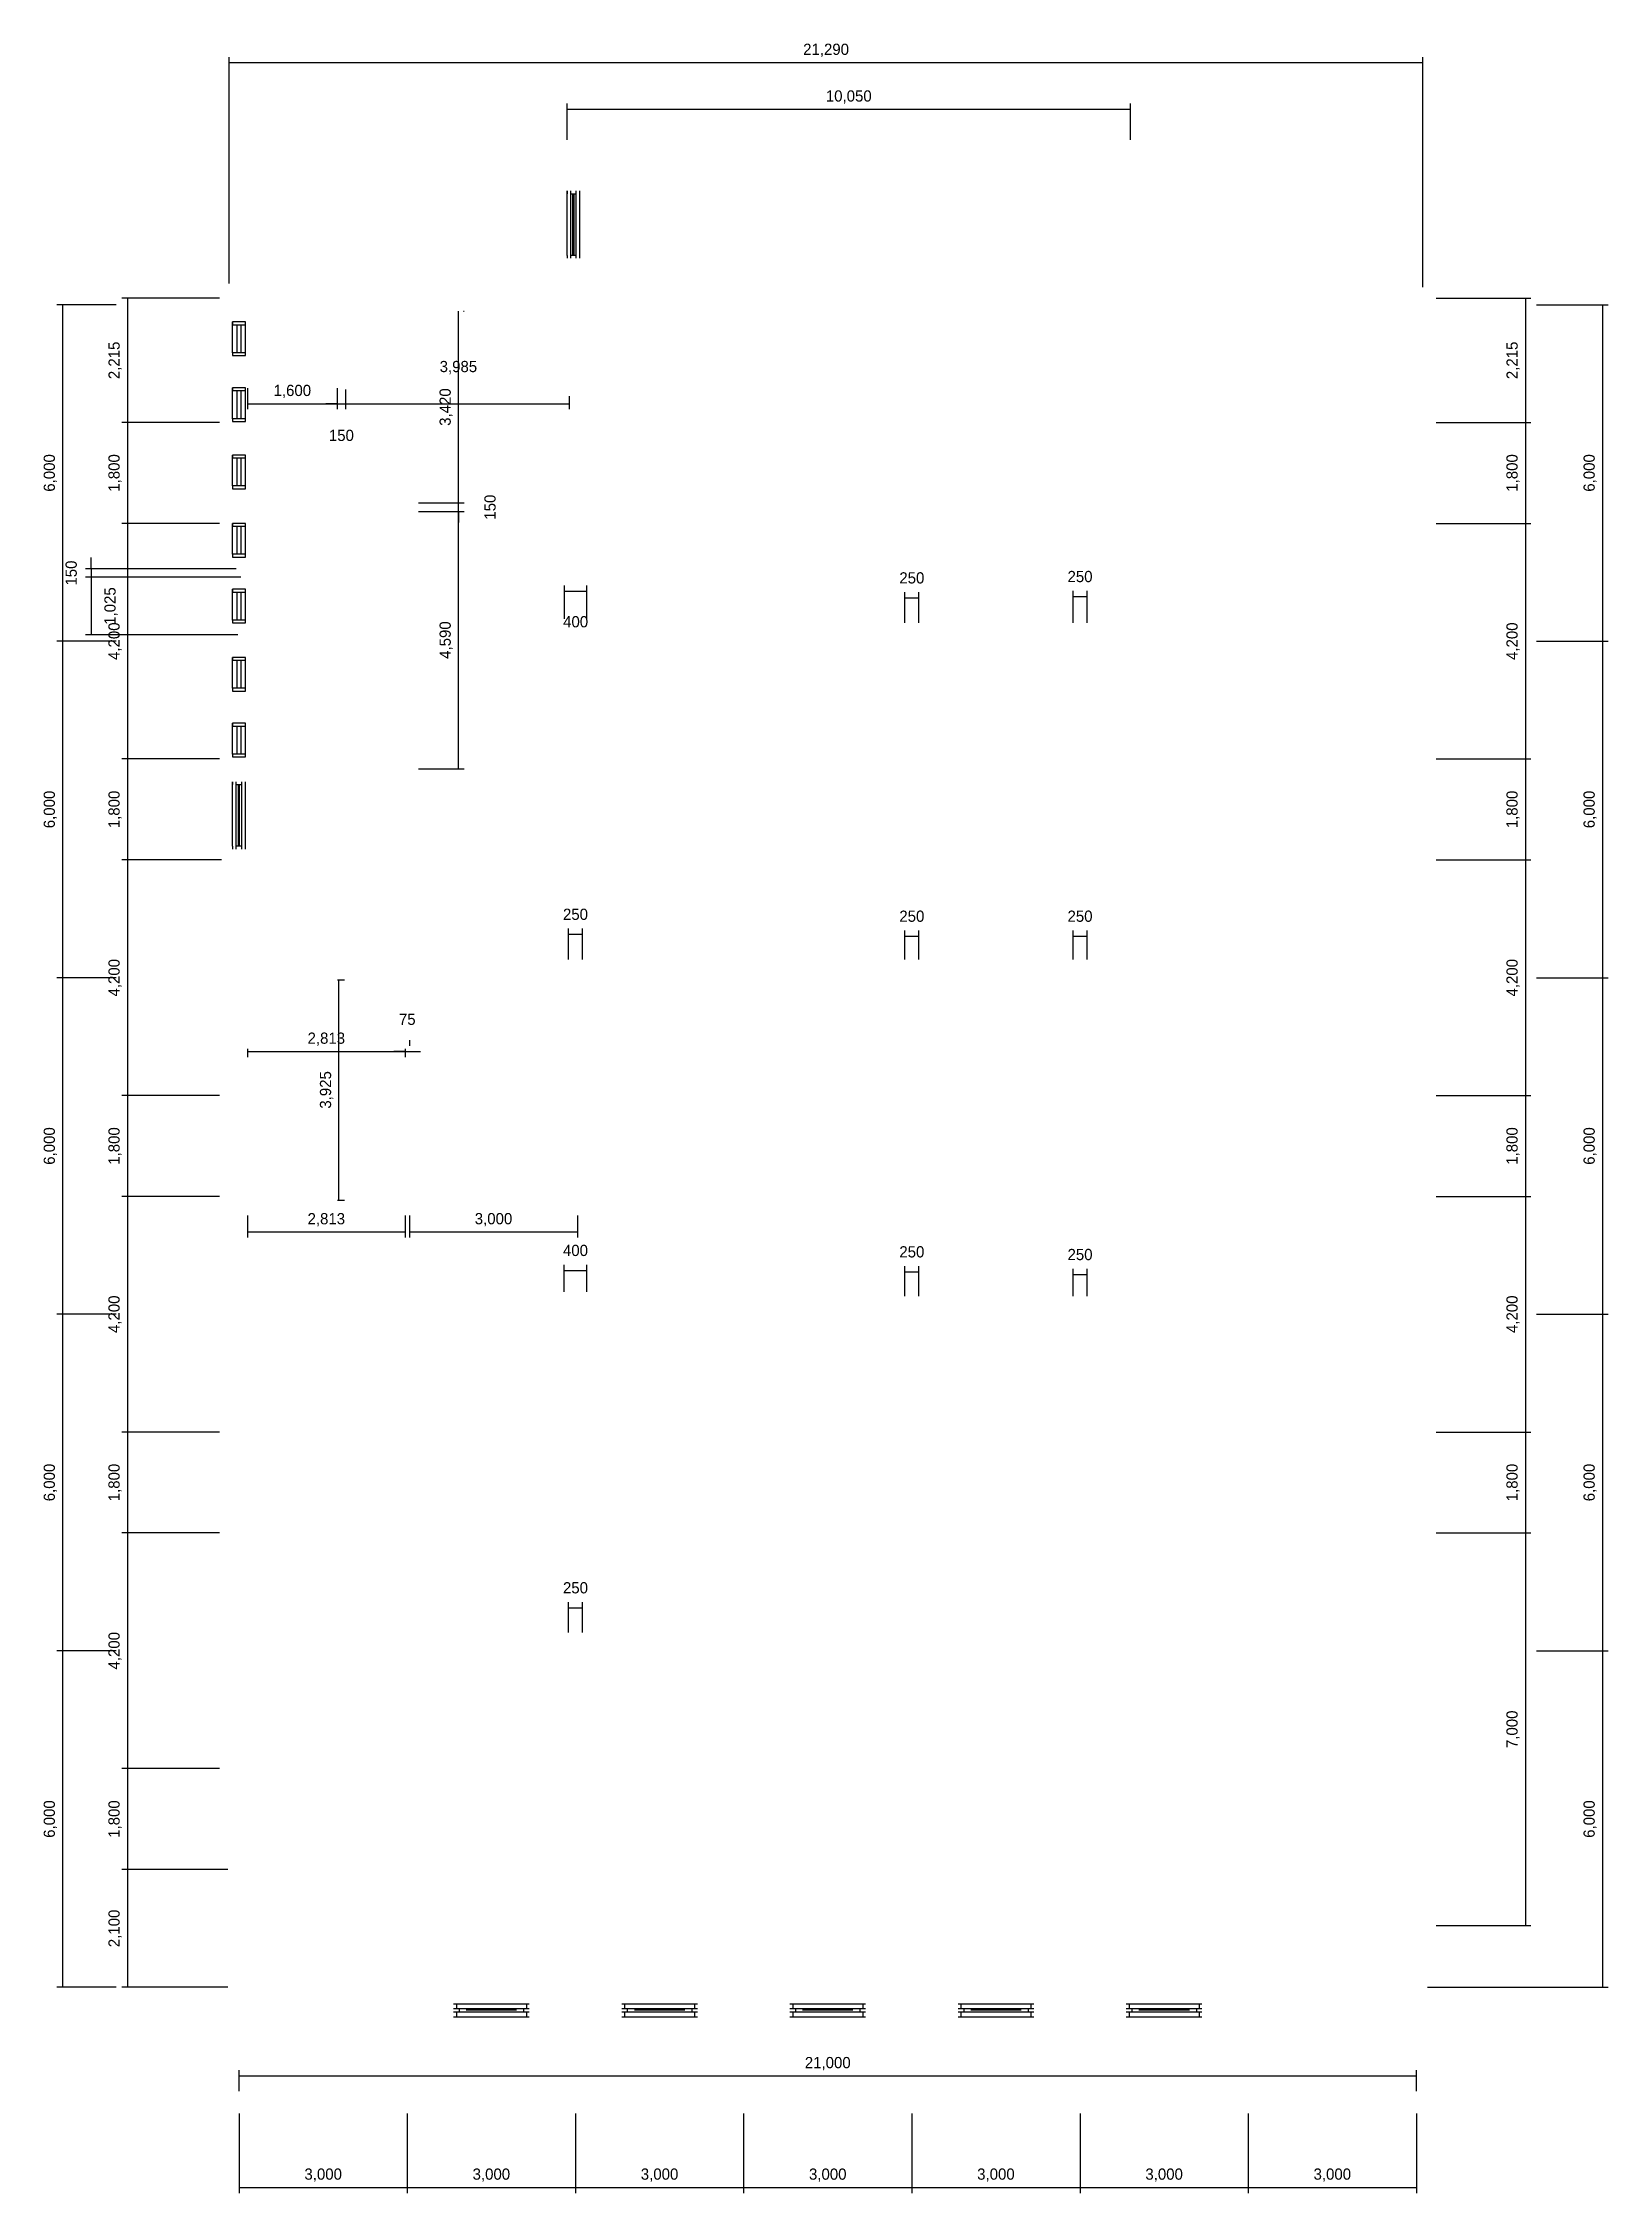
# Model space of a CAD drawing. Extents: x -2017610 to 288295, y -639251 to 250994.
# Drawn here: x 260379 to 288295, y -277430 to -239096 of the extents above; entities that cross this region are included whole.
import ezdxf

# ---------------------------------------------------------------- set-up
doc = ezdxf.new("R2010")
doc.units = 0
doc.header["$LTSCALE"] = 2
doc.header["$MEASUREMENT"] = 0
doc.header["$PDMODE"] = 2
doc.linetypes.add('DASHED2', pattern=[0.375, 0.25, -0.125])
doc.layers.get('0').update_dxf_attribs({"linetype": 'CONTINUOUS'})
doc.layers.get('DEFPOINTS').update_dxf_attribs({"linetype": 'CONTINUOUS'})
doc.layers.add('DIM', color=8, linetype='CONTINUOUS')
doc.layers.add('DOOR-WINDOW', color=8, linetype='CONTINUOUS')
doc.styles.add('STYLUS', font='stylu.ttf')
doc.dimstyles.new('DIM100S', dxfattribs={"dimscale": 0, "dimtxt": 200, "dimasz": 200, "dimexe": 100, "dimexo": 200, "dimgap": 100, "dimtad": 1, "dimdec": 0, "dimtxsty": 'STYLUS', "dimblk1": 'ARCHTICK', "dimblk2": 'ARCHTICK', "dimsah": 1, "dimcen": 100, "dimclrd": 256, "dimclre": 256, "dimclrt": 10, "dimazin": 3, "dimtfac": 1, "dimtdec": 0, "dimtmove": 0, "dimatfit": 3, "dimtolj": 1, "dimtzin": 0})

msp = doc.modelspace()

# ---------------------------------------------------------------- blocks, each defined once
blk = doc.blocks.new('*D787')
at = {"layer": 'DEFPOINTS', "color": 0}
for p in [(279002, -248965), (278752, -249637), (279002, -249637)]:
    blk.add_point(p, dxfattribs=at)
at = {"layer": 'DIM'}
for p, q in [((278752, -249437), (278752, -248865)), ((278752, -248965), (279002, -248965)), ((279002, -249437), (279002, -248865))]:
    blk.add_line(p, q, dxfattribs=at)
at = {"layer": 'DIM', "color": 10, "insert": (278877, -248610), "char_height": 200, "attachment_point": 5, "style": 'STYLUS'}
blk.add_mtext('\\A1;250', dxfattribs=at)
blk = doc.blocks.new('_ARCHTICK')
blk = doc.blocks.new('*D788')
at = {"layer": 'DEFPOINTS', "color": 0}
for p in [(276002, -248989), (275752, -249637), (276002, -249637)]:
    blk.add_point(p, dxfattribs=at)
at = {"layer": 'DIM'}
for p, q in [((275752, -249437), (275752, -248889)), ((275752, -248989), (276002, -248989)), ((276002, -249437), (276002, -248889))]:
    blk.add_line(p, q, dxfattribs=at)
at = {"layer": 'DIM', "color": 10, "insert": (275877, -248634), "char_height": 200, "attachment_point": 5, "style": 'STYLUS'}
blk.add_mtext('\\A1;250', dxfattribs=at)
blk = doc.blocks.new('*D789')
at = {"layer": 'DEFPOINTS', "color": 0}
for p in [(270080, -248871), (269680, -249565), (270080, -249565)]:
    blk.add_point(p, dxfattribs=at)
at = {"layer": 'DIM'}
for p, q in [((269680, -249365), (269680, -248771)), ((270080, -249365), (270080, -248771)), ((269680, -248871), (270080, -248871))]:
    blk.add_line(p, q, dxfattribs=at)
at = {"layer": 'DIM', "color": 10, "insert": (269880, -249416), "char_height": 200, "attachment_point": 5, "style": 'STYLUS'}
blk.add_mtext('\\A1;400', dxfattribs=at)
blk = doc.blocks.new('*D790')
at = {"layer": 'DEFPOINTS', "color": 0}
for p in [(270002, -254987), (269752, -255637), (270002, -255637)]:
    blk.add_point(p, dxfattribs=at)
at = {"layer": 'DIM'}
for p, q in [((269752, -255437), (269752, -254887)), ((270002, -255437), (270002, -254887)), ((269752, -254987), (270002, -254987))]:
    blk.add_line(p, q, dxfattribs=at)
at = {"layer": 'DIM', "color": 10, "insert": (269877, -254632), "char_height": 200, "attachment_point": 5, "style": 'STYLUS'}
blk.add_mtext('\\A1;250', dxfattribs=at)
blk = doc.blocks.new('*D791')
at = {"layer": 'DEFPOINTS', "color": 0}
for p in [(276002, -255021), (275752, -255637), (276002, -255637)]:
    blk.add_point(p, dxfattribs=at)
at = {"layer": 'DIM'}
for p, q in [((275752, -255437), (275752, -254921)), ((275752, -255021), (276002, -255021)), ((276002, -255437), (276002, -254921))]:
    blk.add_line(p, q, dxfattribs=at)
at = {"layer": 'DIM', "color": 10, "insert": (275877, -254666), "char_height": 200, "attachment_point": 5, "style": 'STYLUS'}
blk.add_mtext('\\A1;250', dxfattribs=at)
blk = doc.blocks.new('*D792')
at = {"layer": 'DEFPOINTS', "color": 0}
for p in [(279002, -255021), (278752, -255637), (279002, -255637)]:
    blk.add_point(p, dxfattribs=at)
at = {"layer": 'DIM'}
for p, q in [((278752, -255437), (278752, -254921)), ((278752, -255021), (279002, -255021)), ((279002, -255437), (279002, -254921))]:
    blk.add_line(p, q, dxfattribs=at)
at = {"layer": 'DIM', "color": 10, "insert": (278877, -254666), "char_height": 200, "attachment_point": 5, "style": 'STYLUS'}
blk.add_mtext('\\A1;250', dxfattribs=at)
blk = doc.blocks.new('*D793')
at = {"layer": 'DEFPOINTS', "color": 0}
for p in [(270077, -260980), (269677, -261562), (270077, -261562)]:
    blk.add_point(p, dxfattribs=at)
at = {"layer": 'DIM'}
for p, q in [((269677, -261362), (269677, -260880)), ((269677, -260980), (270077, -260980)), ((270077, -261362), (270077, -260880))]:
    blk.add_line(p, q, dxfattribs=at)
at = {"layer": 'DIM', "color": 10, "insert": (269877, -260625), "char_height": 200, "attachment_point": 5, "style": 'STYLUS'}
blk.add_mtext('\\A1;400', dxfattribs=at)
blk = doc.blocks.new('*D794')
at = {"layer": 'DEFPOINTS', "color": 0}
for p in [(276002, -261005), (275752, -261637), (276002, -261637)]:
    blk.add_point(p, dxfattribs=at)
at = {"layer": 'DIM'}
for p, q in [((275752, -261437), (275752, -260905)), ((275752, -261005), (276002, -261005)), ((276002, -261437), (276002, -260905))]:
    blk.add_line(p, q, dxfattribs=at)
at = {"layer": 'DIM', "color": 10, "insert": (275877, -260650), "char_height": 200, "attachment_point": 5, "style": 'STYLUS'}
blk.add_mtext('\\A1;250', dxfattribs=at)
blk = doc.blocks.new('*D795')
at = {"layer": 'DEFPOINTS', "color": 0}
for p in [(279002, -261053), (278752, -261637), (279002, -261637)]:
    blk.add_point(p, dxfattribs=at)
at = {"layer": 'DIM'}
for p, q in [((278752, -261437), (278752, -260953)), ((279002, -261437), (279002, -260953)), ((278752, -261053), (279002, -261053))]:
    blk.add_line(p, q, dxfattribs=at)
at = {"layer": 'DIM', "color": 10, "insert": (278877, -260698), "char_height": 200, "attachment_point": 5, "style": 'STYLUS'}
blk.add_mtext('\\A1;250', dxfattribs=at)
blk = doc.blocks.new('*D796')
at = {"layer": 'DEFPOINTS', "color": 0}
for p in [(270002, -266995), (269752, -267637), (270002, -267637)]:
    blk.add_point(p, dxfattribs=at)
at = {"layer": 'DIM'}
for p, q in [((269752, -267437), (269752, -266895)), ((269752, -266995), (270002, -266995)), ((270002, -267437), (270002, -266895))]:
    blk.add_line(p, q, dxfattribs=at)
at = {"layer": 'DIM', "color": 10, "insert": (269877, -266640), "char_height": 200, "attachment_point": 5, "style": 'STYLUS'}
blk.add_mtext('\\A1;250', dxfattribs=at)
blk = doc.blocks.new('*D797')
at = {"layer": 'DEFPOINTS', "color": 0}
for p in [(279777, -240277), (269727, -241022), (279777, -241022)]:
    blk.add_point(p, dxfattribs=at)
at = {"layer": 'DIM'}
for p, q in [((269727, -240822), (269727, -240177)), ((269727, -240277), (279777, -240277)), ((279777, -240822), (279777, -240177))]:
    blk.add_line(p, q, dxfattribs=at)
at = {"layer": 'DIM', "color": 10, "insert": (274752, -240059), "char_height": 200, "attachment_point": 5, "style": 'STYLUS'}
blk.add_mtext('\\A1;10,050', dxfattribs=at)
blk = doc.blocks.new('*D798')
at = {"layer": 'DEFPOINTS', "color": 0}
for p in [(284992, -239446), (263702, -243587), (284992, -243647)]:
    blk.add_point(p, dxfattribs=at)
at = {"layer": 'DIM'}
for p, q in [((263702, -243387), (263702, -239346)), ((263702, -239446), (284992, -239446)), ((284992, -243447), (284992, -239346))]:
    blk.add_line(p, q, dxfattribs=at)
at = {"layer": 'DIM', "color": 10, "insert": (274347, -239227), "char_height": 200, "attachment_point": 5, "style": 'STYLUS'}
blk.add_mtext('\\A1;21,290', dxfattribs=at)
blk = doc.blocks.new('*D799')
at = {"layer": 'DEFPOINTS', "color": 0}
for p in [(263877, -275812), (266877, -275812), (266877, -277330)]:
    blk.add_point(p, dxfattribs=at)
at = {"layer": 'DIM'}
for p, q in [((263877, -276012), (263877, -277430)), ((266877, -276012), (266877, -277430)), ((263877, -277330), (266877, -277330))]:
    blk.add_line(p, q, dxfattribs=at)
at = {"layer": 'DIM', "color": 10, "insert": (265377, -277111), "char_height": 200, "attachment_point": 5, "style": 'STYLUS'}
blk.add_mtext('\\A1;3,000', dxfattribs=at)
blk = doc.blocks.new('*D800')
at = {"layer": 'DEFPOINTS', "color": 0}
for p in [(266877, -275812), (269877, -275812), (269877, -277330)]:
    blk.add_point(p, dxfattribs=at)
at = {"layer": 'DIM'}
for p, q in [((266877, -276012), (266877, -277430)), ((269877, -276012), (269877, -277430)), ((266877, -277330), (269877, -277330))]:
    blk.add_line(p, q, dxfattribs=at)
at = {"layer": 'DIM', "color": 10, "insert": (268377, -277111), "char_height": 200, "attachment_point": 5, "style": 'STYLUS'}
blk.add_mtext('\\A1;3,000', dxfattribs=at)
blk = doc.blocks.new('*D801')
at = {"layer": 'DEFPOINTS', "color": 0}
for p in [(269877, -275812), (272877, -275812), (272877, -277330)]:
    blk.add_point(p, dxfattribs=at)
at = {"layer": 'DIM'}
for p, q in [((269877, -276012), (269877, -277430)), ((272877, -276012), (272877, -277430)), ((269877, -277330), (272877, -277330))]:
    blk.add_line(p, q, dxfattribs=at)
at = {"layer": 'DIM', "color": 10, "insert": (271377, -277111), "char_height": 200, "attachment_point": 5, "style": 'STYLUS'}
blk.add_mtext('\\A1;3,000', dxfattribs=at)
blk = doc.blocks.new('*D802')
at = {"layer": 'DEFPOINTS', "color": 0}
for p in [(272877, -275812), (275877, -275812), (275877, -277330)]:
    blk.add_point(p, dxfattribs=at)
at = {"layer": 'DIM'}
for p, q in [((272877, -276012), (272877, -277430)), ((275877, -276012), (275877, -277430)), ((272877, -277330), (275877, -277330))]:
    blk.add_line(p, q, dxfattribs=at)
at = {"layer": 'DIM', "color": 10, "insert": (274377, -277111), "char_height": 200, "attachment_point": 5, "style": 'STYLUS'}
blk.add_mtext('\\A1;3,000', dxfattribs=at)
blk = doc.blocks.new('*D803')
at = {"layer": 'DEFPOINTS', "color": 0}
for p in [(275877, -275812), (278877, -275812), (278877, -277330)]:
    blk.add_point(p, dxfattribs=at)
at = {"layer": 'DIM'}
for p, q in [((275877, -276012), (275877, -277430)), ((278877, -276012), (278877, -277430)), ((275877, -277330), (278877, -277330))]:
    blk.add_line(p, q, dxfattribs=at)
at = {"layer": 'DIM', "color": 10, "insert": (277377, -277111), "char_height": 200, "attachment_point": 5, "style": 'STYLUS'}
blk.add_mtext('\\A1;3,000', dxfattribs=at)
blk = doc.blocks.new('*D804')
at = {"layer": 'DEFPOINTS', "color": 0}
for p in [(278877, -275812), (281877, -275812), (281877, -277330)]:
    blk.add_point(p, dxfattribs=at)
at = {"layer": 'DIM'}
for p, q in [((278877, -276012), (278877, -277430)), ((281877, -276012), (281877, -277430)), ((278877, -277330), (281877, -277330))]:
    blk.add_line(p, q, dxfattribs=at)
at = {"layer": 'DIM', "color": 10, "insert": (280377, -277111), "char_height": 200, "attachment_point": 5, "style": 'STYLUS'}
blk.add_mtext('\\A1;3,000', dxfattribs=at)
blk = doc.blocks.new('*D805')
at = {"layer": 'DEFPOINTS', "color": 0}
for p in [(281877, -275812), (284877, -275812), (284877, -277330)]:
    blk.add_point(p, dxfattribs=at)
at = {"layer": 'DIM'}
for p, q in [((281877, -276012), (281877, -277430)), ((284877, -276012), (284877, -277430)), ((281877, -277330), (284877, -277330))]:
    blk.add_line(p, q, dxfattribs=at)
at = {"layer": 'DIM', "color": 10, "insert": (283377, -277111), "char_height": 200, "attachment_point": 5, "style": 'STYLUS'}
blk.add_mtext('\\A1;3,000', dxfattribs=at)
blk = doc.blocks.new('*D806')
at = {"layer": 'DEFPOINTS', "color": 0}
for p in [(284877, -275341), (263877, -275812), (284877, -275812)]:
    blk.add_point(p, dxfattribs=at)
at = {"layer": 'DIM'}
for p, q in [((263877, -275612), (263877, -275241)), ((263877, -275341), (284877, -275341)), ((284877, -275612), (284877, -275241))]:
    blk.add_line(p, q, dxfattribs=at)
at = {"layer": 'DIM', "color": 10, "insert": (274377, -275123), "char_height": 200, "attachment_point": 5, "style": 'STYLUS'}
blk.add_mtext('\\A1;21,000', dxfattribs=at)
blk = doc.blocks.new('*D807')
at = {"layer": 'DEFPOINTS', "color": 0}
for p in [(285027, -243647), (285027, -245862), (286820, -245862)]:
    blk.add_point(p, dxfattribs=at)
at = {"layer": 'DIM'}
for p, q in [((285227, -243647), (286920, -243647)), ((286820, -243647), (286820, -245862)), ((285227, -245862), (286920, -245862))]:
    blk.add_line(p, q, dxfattribs=at)
at = {"layer": 'DIM', "color": 10, "insert": (286602, -244755), "char_height": 200, "attachment_point": 5, "rotation": 90, "style": 'STYLUS'}
blk.add_mtext('\\A1;2,215', dxfattribs=at)
blk = doc.blocks.new('*D808')
at = {"layer": 'DEFPOINTS', "color": 0}
for p in [(285027, -245862), (285027, -247662), (286820, -247662)]:
    blk.add_point(p, dxfattribs=at)
at = {"layer": 'DIM'}
for p, q in [((285227, -245862), (286920, -245862)), ((286820, -245862), (286820, -247662)), ((285227, -247662), (286920, -247662))]:
    blk.add_line(p, q, dxfattribs=at)
at = {"layer": 'DIM', "color": 10, "insert": (286601, -246762), "char_height": 200, "attachment_point": 5, "rotation": 90, "style": 'STYLUS'}
blk.add_mtext('\\A1;1,800', dxfattribs=at)
blk = doc.blocks.new('*D809')
at = {"layer": 'DEFPOINTS', "color": 0}
for p in [(285027, -247662), (285027, -251862), (286820, -251862)]:
    blk.add_point(p, dxfattribs=at)
at = {"layer": 'DIM'}
for p, q in [((285227, -247662), (286920, -247662)), ((286820, -247662), (286820, -251862)), ((285227, -251862), (286920, -251862))]:
    blk.add_line(p, q, dxfattribs=at)
at = {"layer": 'DIM', "color": 10, "insert": (286601, -249762), "char_height": 200, "attachment_point": 5, "rotation": 90, "style": 'STYLUS'}
blk.add_mtext('\\A1;4,200', dxfattribs=at)
blk = doc.blocks.new('*D810')
at = {"layer": 'DEFPOINTS', "color": 0}
for p in [(285027, -251862), (285027, -253662), (286820, -253662)]:
    blk.add_point(p, dxfattribs=at)
at = {"layer": 'DIM'}
for p, q in [((285227, -251862), (286920, -251862)), ((286820, -251862), (286820, -253662)), ((285227, -253662), (286920, -253662))]:
    blk.add_line(p, q, dxfattribs=at)
at = {"layer": 'DIM', "color": 10, "insert": (286601, -252762), "char_height": 200, "attachment_point": 5, "rotation": 90, "style": 'STYLUS'}
blk.add_mtext('\\A1;1,800', dxfattribs=at)
blk = doc.blocks.new('*D811')
at = {"layer": 'DEFPOINTS', "color": 0}
for p in [(285027, -253662), (285027, -257862), (286820, -257862)]:
    blk.add_point(p, dxfattribs=at)
at = {"layer": 'DIM'}
for p, q in [((285227, -253662), (286920, -253662)), ((286820, -253662), (286820, -257862)), ((285227, -257862), (286920, -257862))]:
    blk.add_line(p, q, dxfattribs=at)
at = {"layer": 'DIM', "color": 10, "insert": (286601, -255762), "char_height": 200, "attachment_point": 5, "rotation": 90, "style": 'STYLUS'}
blk.add_mtext('\\A1;4,200', dxfattribs=at)
blk = doc.blocks.new('*D812')
at = {"layer": 'DEFPOINTS', "color": 0}
for p in [(285027, -257862), (285027, -259662), (286820, -259662)]:
    blk.add_point(p, dxfattribs=at)
at = {"layer": 'DIM'}
for p, q in [((285227, -257862), (286920, -257862)), ((286820, -257862), (286820, -259662)), ((285227, -259662), (286920, -259662))]:
    blk.add_line(p, q, dxfattribs=at)
at = {"layer": 'DIM', "color": 10, "insert": (286601, -258762), "char_height": 200, "attachment_point": 5, "rotation": 90, "style": 'STYLUS'}
blk.add_mtext('\\A1;1,800', dxfattribs=at)
blk = doc.blocks.new('*D813')
at = {"layer": 'DEFPOINTS', "color": 0}
for p in [(285027, -259662), (285027, -263862), (286820, -263862)]:
    blk.add_point(p, dxfattribs=at)
at = {"layer": 'DIM'}
for p, q in [((285227, -259662), (286920, -259662)), ((286820, -259662), (286820, -263862)), ((285227, -263862), (286920, -263862))]:
    blk.add_line(p, q, dxfattribs=at)
at = {"layer": 'DIM', "color": 10, "insert": (286601, -261762), "char_height": 200, "attachment_point": 5, "rotation": 90, "style": 'STYLUS'}
blk.add_mtext('\\A1;4,200', dxfattribs=at)
blk = doc.blocks.new('*D814')
at = {"layer": 'DEFPOINTS', "color": 0}
for p in [(285027, -263862), (285027, -265662), (286820, -265662)]:
    blk.add_point(p, dxfattribs=at)
at = {"layer": 'DIM'}
for p, q in [((285227, -263862), (286920, -263862)), ((286820, -263862), (286820, -265662)), ((285227, -265662), (286920, -265662))]:
    blk.add_line(p, q, dxfattribs=at)
at = {"layer": 'DIM', "color": 10, "insert": (286601, -264762), "char_height": 200, "attachment_point": 5, "rotation": 90, "style": 'STYLUS'}
blk.add_mtext('\\A1;1,800', dxfattribs=at)
blk = doc.blocks.new('*D815')
at = {"layer": 'DEFPOINTS', "color": 0}
for p in [(285027, -265662), (285027, -272662), (286820, -272662)]:
    blk.add_point(p, dxfattribs=at)
at = {"layer": 'DIM'}
for p, q in [((285227, -265662), (286920, -265662)), ((286820, -265662), (286820, -272662)), ((285227, -272662), (286920, -272662))]:
    blk.add_line(p, q, dxfattribs=at)
at = {"layer": 'DIM', "color": 10, "insert": (286601, -269162), "char_height": 200, "attachment_point": 5, "rotation": 90, "style": 'STYLUS'}
blk.add_mtext('\\A1;7,000', dxfattribs=at)
blk = doc.blocks.new('*D816')
at = {"layer": 'DEFPOINTS', "color": 0}
for p in [(286820, -243762), (286820, -249762), (288195, -249762)]:
    blk.add_point(p, dxfattribs=at)
at = {"layer": 'DIM'}
for p, q in [((287020, -243762), (288295, -243762)), ((288195, -243762), (288195, -249762)), ((287020, -249762), (288295, -249762))]:
    blk.add_line(p, q, dxfattribs=at)
at = {"layer": 'DIM', "color": 10, "insert": (287976, -246762), "char_height": 200, "attachment_point": 5, "rotation": 90, "style": 'STYLUS'}
blk.add_mtext('\\A1;6,000', dxfattribs=at)
blk = doc.blocks.new('*D817')
at = {"layer": 'DEFPOINTS', "color": 0}
for p in [(286820, -249762), (286820, -255762), (288195, -255762)]:
    blk.add_point(p, dxfattribs=at)
at = {"layer": 'DIM'}
for p, q in [((287020, -249762), (288295, -249762)), ((288195, -249762), (288195, -255762)), ((287020, -255762), (288295, -255762))]:
    blk.add_line(p, q, dxfattribs=at)
at = {"layer": 'DIM', "color": 10, "insert": (287976, -252762), "char_height": 200, "attachment_point": 5, "rotation": 90, "style": 'STYLUS'}
blk.add_mtext('\\A1;6,000', dxfattribs=at)
blk = doc.blocks.new('*D818')
at = {"layer": 'DEFPOINTS', "color": 0}
for p in [(286820, -255762), (286820, -261762), (288195, -261762)]:
    blk.add_point(p, dxfattribs=at)
at = {"layer": 'DIM'}
for p, q in [((287020, -255762), (288295, -255762)), ((288195, -255762), (288195, -261762)), ((287020, -261762), (288295, -261762))]:
    blk.add_line(p, q, dxfattribs=at)
at = {"layer": 'DIM', "color": 10, "insert": (287976, -258762), "char_height": 200, "attachment_point": 5, "rotation": 90, "style": 'STYLUS'}
blk.add_mtext('\\A1;6,000', dxfattribs=at)
blk = doc.blocks.new('*D819')
at = {"layer": 'DEFPOINTS', "color": 0}
for p in [(286820, -261762), (286820, -267762), (288195, -267762)]:
    blk.add_point(p, dxfattribs=at)
at = {"layer": 'DIM'}
for p, q in [((287020, -261762), (288295, -261762)), ((288195, -261762), (288195, -267762)), ((287020, -267762), (288295, -267762))]:
    blk.add_line(p, q, dxfattribs=at)
at = {"layer": 'DIM', "color": 10, "insert": (287976, -264762), "char_height": 200, "attachment_point": 5, "rotation": 90, "style": 'STYLUS'}
blk.add_mtext('\\A1;6,000', dxfattribs=at)
blk = doc.blocks.new('*D820')
at = {"layer": 'DEFPOINTS', "color": 0}
for p in [(286820, -267762), (284877, -273762), (288195, -273762)]:
    blk.add_point(p, dxfattribs=at)
at = {"layer": 'DIM'}
for p, q in [((287020, -267762), (288295, -267762)), ((288195, -267762), (288195, -273762)), ((285077, -273762), (288295, -273762))]:
    blk.add_line(p, q, dxfattribs=at)
at = {"layer": 'DIM', "color": 10, "insert": (287976, -270762), "char_height": 200, "attachment_point": 5, "rotation": 90, "style": 'STYLUS'}
blk.add_mtext('\\A1;6,000', dxfattribs=at)
blk = doc.blocks.new('*D821')
at = {"layer": 'DEFPOINTS', "color": 0}
for p in [(263727, -243647), (261884, -245862), (263727, -245862)]:
    blk.add_point(p, dxfattribs=at)
at = {"layer": 'DIM'}
for p, q in [((263527, -243647), (261784, -243647)), ((261884, -243647), (261884, -245862)), ((263527, -245862), (261784, -245862))]:
    blk.add_line(p, q, dxfattribs=at)
at = {"layer": 'DIM', "color": 10, "insert": (261666, -244755), "char_height": 200, "attachment_point": 5, "rotation": 90, "style": 'STYLUS'}
blk.add_mtext('\\A1;2,215', dxfattribs=at)
blk = doc.blocks.new('*D822')
at = {"layer": 'DEFPOINTS', "color": 0}
for p in [(263727, -245862), (261884, -247662), (263727, -247662)]:
    blk.add_point(p, dxfattribs=at)
at = {"layer": 'DIM'}
for p, q in [((263527, -245862), (261784, -245862)), ((261884, -245862), (261884, -247662)), ((263527, -247662), (261784, -247662))]:
    blk.add_line(p, q, dxfattribs=at)
at = {"layer": 'DIM', "color": 10, "insert": (261665, -246762), "char_height": 200, "attachment_point": 5, "rotation": 90, "style": 'STYLUS'}
blk.add_mtext('\\A1;1,800', dxfattribs=at)
blk = doc.blocks.new('*D823')
at = {"layer": 'DEFPOINTS', "color": 0}
for p in [(263727, -247662), (261884, -251862), (263727, -251862)]:
    blk.add_point(p, dxfattribs=at)
at = {"layer": 'DIM'}
for p, q in [((263527, -247662), (261784, -247662)), ((261884, -247662), (261884, -251862)), ((263527, -251862), (261784, -251862))]:
    blk.add_line(p, q, dxfattribs=at)
at = {"layer": 'DIM', "color": 10, "insert": (261665, -249762), "char_height": 200, "attachment_point": 5, "rotation": 90, "style": 'STYLUS'}
blk.add_mtext('\\A1;4,200', dxfattribs=at)
blk = doc.blocks.new('*D824')
at = {"layer": 'DEFPOINTS', "color": 0}
for p in [(263727, -251862), (261884, -253662), (263762, -253662)]:
    blk.add_point(p, dxfattribs=at)
at = {"layer": 'DIM'}
for p, q in [((263527, -251862), (261784, -251862)), ((261884, -251862), (261884, -253662)), ((263562, -253662), (261784, -253662))]:
    blk.add_line(p, q, dxfattribs=at)
at = {"layer": 'DIM', "color": 10, "insert": (261665, -252762), "char_height": 200, "attachment_point": 5, "rotation": 90, "style": 'STYLUS'}
blk.add_mtext('\\A1;1,800', dxfattribs=at)
blk = doc.blocks.new('*D825')
at = {"layer": 'DEFPOINTS', "color": 0}
for p in [(263762, -253662), (261884, -257862), (263727, -257862)]:
    blk.add_point(p, dxfattribs=at)
at = {"layer": 'DIM'}
for p, q in [((263562, -253662), (261784, -253662)), ((261884, -253662), (261884, -257862)), ((263527, -257862), (261784, -257862))]:
    blk.add_line(p, q, dxfattribs=at)
at = {"layer": 'DIM', "color": 10, "insert": (261665, -255762), "char_height": 200, "attachment_point": 5, "rotation": 90, "style": 'STYLUS'}
blk.add_mtext('\\A1;4,200', dxfattribs=at)
blk = doc.blocks.new('*D826')
at = {"layer": 'DEFPOINTS', "color": 0}
for p in [(263727, -257862), (261884, -259662), (263727, -259662)]:
    blk.add_point(p, dxfattribs=at)
at = {"layer": 'DIM'}
for p, q in [((263527, -257862), (261784, -257862)), ((261884, -257862), (261884, -259662)), ((263527, -259662), (261784, -259662))]:
    blk.add_line(p, q, dxfattribs=at)
at = {"layer": 'DIM', "color": 10, "insert": (261665, -258762), "char_height": 200, "attachment_point": 5, "rotation": 90, "style": 'STYLUS'}
blk.add_mtext('\\A1;1,800', dxfattribs=at)
blk = doc.blocks.new('*D827')
at = {"layer": 'DEFPOINTS', "color": 0}
for p in [(263727, -259662), (261884, -263862), (263727, -263862)]:
    blk.add_point(p, dxfattribs=at)
at = {"layer": 'DIM'}
for p, q in [((263527, -259662), (261784, -259662)), ((261884, -259662), (261884, -263862)), ((263527, -263862), (261784, -263862))]:
    blk.add_line(p, q, dxfattribs=at)
at = {"layer": 'DIM', "color": 10, "insert": (261665, -261762), "char_height": 200, "attachment_point": 5, "rotation": 90, "style": 'STYLUS'}
blk.add_mtext('\\A1;4,200', dxfattribs=at)
blk = doc.blocks.new('*D828')
at = {"layer": 'DEFPOINTS', "color": 0}
for p in [(263727, -263862), (261884, -265662), (263727, -265662)]:
    blk.add_point(p, dxfattribs=at)
at = {"layer": 'DIM'}
for p, q in [((263527, -263862), (261784, -263862)), ((261884, -263862), (261884, -265662)), ((263527, -265662), (261784, -265662))]:
    blk.add_line(p, q, dxfattribs=at)
at = {"layer": 'DIM', "color": 10, "insert": (261665, -264762), "char_height": 200, "attachment_point": 5, "rotation": 90, "style": 'STYLUS'}
blk.add_mtext('\\A1;1,800', dxfattribs=at)
blk = doc.blocks.new('*D829')
at = {"layer": 'DEFPOINTS', "color": 0}
for p in [(263727, -265662), (261884, -269862), (263727, -269862)]:
    blk.add_point(p, dxfattribs=at)
at = {"layer": 'DIM'}
for p, q in [((263527, -265662), (261784, -265662)), ((261884, -265662), (261884, -269862)), ((263527, -269862), (261784, -269862))]:
    blk.add_line(p, q, dxfattribs=at)
at = {"layer": 'DIM', "color": 10, "insert": (261665, -267762), "char_height": 200, "attachment_point": 5, "rotation": 90, "style": 'STYLUS'}
blk.add_mtext('\\A1;4,200', dxfattribs=at)
blk = doc.blocks.new('*D830')
at = {"layer": 'DEFPOINTS', "color": 0}
for p in [(263727, -269862), (261884, -271662), (263877, -271662)]:
    blk.add_point(p, dxfattribs=at)
at = {"layer": 'DIM'}
for p, q in [((263527, -269862), (261784, -269862)), ((261884, -269862), (261884, -271662)), ((263677, -271662), (261784, -271662))]:
    blk.add_line(p, q, dxfattribs=at)
at = {"layer": 'DIM', "color": 10, "insert": (261665, -270762), "char_height": 200, "attachment_point": 5, "rotation": 90, "style": 'STYLUS'}
blk.add_mtext('\\A1;1,800', dxfattribs=at)
blk = doc.blocks.new('*D831')
at = {"layer": 'DEFPOINTS', "color": 0}
for p in [(263877, -271662), (261884, -273762), (263877, -273762)]:
    blk.add_point(p, dxfattribs=at)
at = {"layer": 'DIM'}
for p, q in [((263677, -271662), (261784, -271662)), ((261884, -271662), (261884, -273762)), ((263677, -273762), (261784, -273762))]:
    blk.add_line(p, q, dxfattribs=at)
at = {"layer": 'DIM', "color": 10, "insert": (261665, -272712), "char_height": 200, "attachment_point": 5, "rotation": 90, "style": 'STYLUS'}
blk.add_mtext('\\A1;2,100', dxfattribs=at)
blk = doc.blocks.new('*D832')
at = {"layer": 'DEFPOINTS', "color": 0}
for p in [(261884, -243762), (260729, -249762), (261884, -249762)]:
    blk.add_point(p, dxfattribs=at)
at = {"layer": 'DIM'}
for p, q in [((261684, -243762), (260629, -243762)), ((260729, -243762), (260729, -249762)), ((261684, -249762), (260629, -249762))]:
    blk.add_line(p, q, dxfattribs=at)
at = {"layer": 'DIM', "color": 10, "insert": (260510, -246762), "char_height": 200, "attachment_point": 5, "rotation": 90, "style": 'STYLUS'}
blk.add_mtext('\\A1;6,000', dxfattribs=at)
blk = doc.blocks.new('*D833')
at = {"layer": 'DEFPOINTS', "color": 0}
for p in [(261884, -249762), (260729, -255762), (261884, -255762)]:
    blk.add_point(p, dxfattribs=at)
at = {"layer": 'DIM'}
for p, q in [((261684, -249762), (260629, -249762)), ((260729, -249762), (260729, -255762)), ((261684, -255762), (260629, -255762))]:
    blk.add_line(p, q, dxfattribs=at)
at = {"layer": 'DIM', "color": 10, "insert": (260510, -252762), "char_height": 200, "attachment_point": 5, "rotation": 90, "style": 'STYLUS'}
blk.add_mtext('\\A1;6,000', dxfattribs=at)
blk = doc.blocks.new('*D834')
at = {"layer": 'DEFPOINTS', "color": 0}
for p in [(261884, -255762), (260729, -261762), (261884, -261762)]:
    blk.add_point(p, dxfattribs=at)
at = {"layer": 'DIM'}
for p, q in [((261684, -255762), (260629, -255762)), ((260729, -255762), (260729, -261762)), ((261684, -261762), (260629, -261762))]:
    blk.add_line(p, q, dxfattribs=at)
at = {"layer": 'DIM', "color": 10, "insert": (260510, -258762), "char_height": 200, "attachment_point": 5, "rotation": 90, "style": 'STYLUS'}
blk.add_mtext('\\A1;6,000', dxfattribs=at)
blk = doc.blocks.new('*D835')
at = {"layer": 'DEFPOINTS', "color": 0}
for p in [(261884, -261762), (260729, -267762), (261884, -267762)]:
    blk.add_point(p, dxfattribs=at)
at = {"layer": 'DIM'}
for p, q in [((261684, -261762), (260629, -261762)), ((260729, -261762), (260729, -267762)), ((261684, -267762), (260629, -267762))]:
    blk.add_line(p, q, dxfattribs=at)
at = {"layer": 'DIM', "color": 10, "insert": (260510, -264762), "char_height": 200, "attachment_point": 5, "rotation": 90, "style": 'STYLUS'}
blk.add_mtext('\\A1;6,000', dxfattribs=at)
blk = doc.blocks.new('*D836')
at = {"layer": 'DEFPOINTS', "color": 0}
for p in [(261884, -267762), (260729, -273762), (261884, -273762)]:
    blk.add_point(p, dxfattribs=at)
at = {"layer": 'DIM'}
for p, q in [((261684, -267762), (260629, -267762)), ((260729, -267762), (260729, -273762)), ((261684, -273762), (260629, -273762))]:
    blk.add_line(p, q, dxfattribs=at)
at = {"layer": 'DIM', "color": 10, "insert": (260510, -270762), "char_height": 200, "attachment_point": 5, "rotation": 90, "style": 'STYLUS'}
blk.add_mtext('\\A1;6,000', dxfattribs=at)
blk = doc.blocks.new('*D837')
at = {"layer": 'DEFPOINTS', "color": 0}
for p in [(261238, -248622), (264027, -248472), (264108, -248622)]:
    blk.add_point(p, dxfattribs=at)
at = {"layer": 'DIM'}
for p, q in [((261238, -248472), (261238, -248272)), ((263827, -248472), (261138, -248472)), ((263908, -248622), (261138, -248622)), ((261238, -248472), (261238, -248622)), ((261238, -248622), (261238, -248822))]:
    blk.add_line(p, q, dxfattribs=at)
at = {"layer": 'DIM', "color": 10, "insert": (260883, -248547), "char_height": 200, "attachment_point": 5, "rotation": 90, "style": 'STYLUS'}
blk.add_mtext('\\A1;150', dxfattribs=at)
blk = doc.blocks.new('*D838')
at = {"layer": 'DEFPOINTS', "color": 0}
for p in [(264108, -248622), (261238, -249647), (264052, -249647)]:
    blk.add_point(p, dxfattribs=at)
at = {"layer": 'DIM'}
for p, q in [((263908, -248622), (261138, -248622)), ((261238, -248622), (261238, -249647)), ((263852, -249647), (261138, -249647))]:
    blk.add_line(p, q, dxfattribs=at)
at = {"layer": 'DIM', "color": 10, "insert": (261593, -249135), "char_height": 200, "attachment_point": 5, "rotation": 90, "style": 'STYLUS'}
blk.add_mtext('\\A1;1,025', dxfattribs=at)
blk = doc.blocks.new('*D839')
at = {"layer": 'DEFPOINTS', "color": 0}
for p in [(264027, -245052), (265627, -245052), (265627, -245527)]:
    blk.add_point(p, dxfattribs=at)
at = {"layer": 'DIM'}
for p, q in [((264027, -245252), (264027, -245627)), ((265627, -245252), (265627, -245627)), ((264027, -245527), (265627, -245527))]:
    blk.add_line(p, q, dxfattribs=at)
at = {"layer": 'DIM', "color": 10, "insert": (264827, -245309), "char_height": 200, "attachment_point": 5, "style": 'STYLUS'}
blk.add_mtext('\\A1;1,600', dxfattribs=at)
blk = doc.blocks.new('*D840')
at = {"layer": 'DEFPOINTS', "color": 0}
for p in [(265627, -245052), (265777, -245077), (265777, -245527)]:
    blk.add_point(p, dxfattribs=at)
at = {"layer": 'DIM'}
for p, q in [((265627, -245252), (265627, -245627)), ((265777, -245277), (265777, -245627)), ((265627, -245527), (265427, -245527)), ((265627, -245527), (265777, -245527)), ((265777, -245527), (265977, -245527))]:
    blk.add_line(p, q, dxfattribs=at)
at = {"layer": 'DIM', "color": 10, "insert": (265702, -246093), "char_height": 200, "attachment_point": 5, "style": 'STYLUS'}
blk.add_mtext('\\A1;150', dxfattribs=at)
blk = doc.blocks.new('*D841')
at = {"layer": 'DEFPOINTS', "color": 0}
for p in [(265777, -245077), (269762, -245195), (269762, -245527)]:
    blk.add_point(p, dxfattribs=at)
at = {"layer": 'DIM'}
for p, q in [((265777, -245277), (265777, -245627)), ((265777, -245527), (269762, -245527)), ((269762, -245395), (269762, -245627))]:
    blk.add_line(p, q, dxfattribs=at)
at = {"layer": 'DIM', "color": 10, "insert": (267789, -244883), "char_height": 200, "attachment_point": 5, "style": 'STYLUS'}
blk.add_mtext('\\A1;3,985', dxfattribs=at)
blk = doc.blocks.new('W600')
at = {"layer": 'DOOR-WINDOW', "ltscale": 1000}
for p, q in [((50, 0), (0, 0)), ((0, 0), (0, -230)), ((50, 0), (600, 0)), ((50, -230), (50, 0)), ((550, 0), (550, -230)), ((600, 0), (550, 0)), ((600, -230), (600, 0)), ((0, -230), (50, -230)), ((50, -80), (550, -80)), ((50, -150), (550, -150)), ((50, -230), (600, -230)), ((550, -230), (600, -230))]:
    blk.add_line(p, q, dxfattribs=at)
blk = doc.blocks.new('W1200')
for p, q in [((50, 230), (0, 230)), ((0, 165), (1200, 165)), ((0, 65), (1200, 65)), ((0, 0), (50, 0)), ((50, 230), (1200, 230)), ((50, 65), (50, 165)), ((50, 125), (1150, 125)), ((50, 105), (1150, 105)), ((50, 0), (1200, 0)), ((1200, 230), (1150, 230)), ((1150, 165), (1150, 65)), ((1150, 0), (1200, 0))]:
    blk.add_line(p, q)
blk = doc.blocks.new('*D842')
at = {"layer": 'DEFPOINTS', "color": 0}
for p in [(264027, -256831), (266840, -256831), (266840, -257076)]:
    blk.add_point(p, dxfattribs=at)
at = {"layer": 'DIM'}
for p, q in [((264027, -257031), (264027, -257176)), ((264027, -257076), (266840, -257076)), ((266840, -257031), (266840, -257176))]:
    blk.add_line(p, q, dxfattribs=at)
at = {"layer": 'DIM', "color": 10, "insert": (265433, -256858), "char_height": 200, "attachment_point": 5, "style": 'STYLUS'}
blk.add_mtext('\\A1;2,813', dxfattribs=at)
blk = doc.blocks.new('*D843')
at = {"layer": 'DEFPOINTS', "color": 0}
for p in [(266840, -256831), (266915, -257076), (266915, -257076)]:
    blk.add_point(p, dxfattribs=at)
at = {"layer": 'DIM'}
for p, q in [((266840, -257076), (266640, -257076)), ((266840, -257031), (266840, -257176)), ((266840, -257076), (266915, -257076)), ((266915, -256876), (266915, -256976)), ((266915, -257076), (267115, -257076))]:
    blk.add_line(p, q, dxfattribs=at)
at = {"layer": 'DIM', "color": 10, "insert": (266877, -256504), "char_height": 200, "attachment_point": 5, "style": 'STYLUS'}
blk.add_mtext('\\A1;75', dxfattribs=at)
blk = doc.blocks.new('*D844')
at = {"layer": 'DEFPOINTS', "color": 0}
for p in [(264027, -259800), (266840, -259800), (266840, -260295)]:
    blk.add_point(p, dxfattribs=at)
at = {"layer": 'DIM'}
for p, q in [((264027, -260000), (264027, -260395)), ((266840, -260000), (266840, -260395)), ((264027, -260295), (266840, -260295))]:
    blk.add_line(p, q, dxfattribs=at)
at = {"layer": 'DIM', "color": 10, "insert": (265433, -260077), "char_height": 200, "attachment_point": 5, "style": 'STYLUS'}
blk.add_mtext('\\A1;2,813', dxfattribs=at)
blk = doc.blocks.new('*D845')
at = {"layer": 'DEFPOINTS', "color": 0}
for p in [(266915, -259800), (269915, -259800), (269915, -260295)]:
    blk.add_point(p, dxfattribs=at)
at = {"layer": 'DIM'}
for p, q in [((266915, -260000), (266915, -260395)), ((269915, -260000), (269915, -260395)), ((266915, -260295), (269915, -260295))]:
    blk.add_line(p, q, dxfattribs=at)
at = {"layer": 'DIM', "color": 10, "insert": (268415, -260076), "char_height": 200, "attachment_point": 5, "style": 'STYLUS'}
blk.add_mtext('\\A1;3,000', dxfattribs=at)
blk = doc.blocks.new('*D846')
at = {"layer": 'DEFPOINTS', "color": 0}
for p in [(265433, -255800), (265655, -255800), (265433, -259725)]:
    blk.add_point(p, dxfattribs=at)
at = {"layer": 'DIM'}
for p, q in [((265633, -255800), (265755, -255800)), ((265655, -259725), (265655, -255800)), ((265633, -259725), (265755, -259725))]:
    blk.add_line(p, q, dxfattribs=at)
at = {"layer": 'DIM', "color": 10, "insert": (265437, -257762), "char_height": 200, "attachment_point": 5, "rotation": 90, "style": 'STYLUS'}
blk.add_mtext('\\A1;3,925', dxfattribs=at)
blk = doc.blocks.new('*D847')
at = {"layer": 'DEFPOINTS', "color": 0}
for p in [(266877, -247447), (267789, -247447), (266877, -252037)]:
    blk.add_point(p, dxfattribs=at)
at = {"layer": 'DIM'}
for p, q in [((267077, -247447), (267889, -247447)), ((267789, -252037), (267789, -247447)), ((267077, -252037), (267889, -252037))]:
    blk.add_line(p, q, dxfattribs=at)
at = {"layer": 'DIM', "color": 10, "insert": (267571, -249742), "char_height": 200, "attachment_point": 5, "rotation": 90, "style": 'STYLUS'}
blk.add_mtext('\\A1;4,590', dxfattribs=at)
blk = doc.blocks.new('*D848')
at = {"layer": 'DEFPOINTS', "color": 0}
for p in [(266877, -247297), (266877, -247447), (267789, -247297)]:
    blk.add_point(p, dxfattribs=at)
at = {"layer": 'DIM'}
for p, q in [((267789, -247297), (267789, -247097)), ((267077, -247297), (267889, -247297)), ((267077, -247447), (267889, -247447)), ((267789, -247447), (267789, -247297)), ((267789, -247447), (267789, -247647))]:
    blk.add_line(p, q, dxfattribs=at)
at = {"layer": 'DIM', "color": 10, "insert": (268354, -247372), "char_height": 200, "attachment_point": 5, "rotation": 90, "style": 'STYLUS'}
blk.add_mtext('\\A1;150', dxfattribs=at)
blk = doc.blocks.new('*D849')
at = {"layer": 'DEFPOINTS', "color": 0}
for p in [(267677, -243877), (267789, -243877), (266877, -247297)]:
    blk.add_point(p, dxfattribs=at)
at = {"layer": 'DIM'}
for p, q in [((267789, -247297), (267789, -243877)), ((267877, -243877), (267889, -243877)), ((267077, -247297), (267889, -247297))]:
    blk.add_line(p, q, dxfattribs=at)
at = {"layer": 'DIM', "color": 10, "insert": (267571, -245587), "char_height": 200, "attachment_point": 5, "rotation": 90, "style": 'STYLUS'}
blk.add_mtext('\\A1;3,420', dxfattribs=at)

# ---------------------------------------------------------------- dimensions: what is measured, and where the dimension line sits
at = {"layer": 'DIM'}
for base, p1, p2, picture, middle in [((284992.1, -239446.1), (263702.1, -243587.3), (284992.1, -243647.3), '*D798', (274347.1, -239227.4)), ((279777.1, -240277.3), (269727.1, -241022.3), (279777.1, -241022.3), '*D797', (274752.1, -240058.5)), ((265627.1, -245527.4), (264027.1, -245052.3), (265627.1, -245052.3), '*D839', (264827.1, -245308.7)), ((265777.1, -245527.4), (265627.1, -245052.3), (265777.1, -245077.3), '*D840', (265702.1, -246092.6)), ((276002.1, -248989.4), (275752.1, -249637.3), (276002.1, -249637.3), '*D788', (275877.1, -248634.3)), ((279002.1, -248964.6), (278752.1, -249637.3), (279002.1, -249637.3), '*D787', (278877.1, -248609.5)), ((270002.1, -254987.2), (269752.1, -255637.3), (270002.1, -255637.3), '*D790', (269877.1, -254632.2)), ((276002.1, -255020.9), (275752.1, -255637.3), (276002.1, -255637.3), '*D791', (275877.1, -254665.8)), ((279002.1, -255020.9), (278752.1, -255637.3), (279002.1, -255637.3), '*D792', (278877.1, -254665.8)), ((266914.6, -257075.9), (266839.6, -256831.1), (266914.6, -257075.9), '*D843', (266877.1, -256504.3)), ((266839.5524474, -257075.8510863), (264027.0524474, -256831.0663349), (266839.5524474, -256831.0663349), '*D842', (265433.3024474, -256857.8423015)), ((266839.5524474, -260294.925938), (264027.0524474, -259799.8163349), (266839.5524474, -259799.8163349), '*D844', (265433.3024474, -260076.9171532)), ((269914.6, -260294.9), (266914.6, -259799.8), (269914.6, -259799.8), '*D845', (268414.6, -260076.2)), ((270077.1, -260980.3), (269677.1, -261562.3), (270077.1, -261562.3), '*D793', (269877.1, -260625.1)), ((276002.1, -261004.7), (275752.1, -261637.3), (276002.1, -261637.3), '*D794', (275877.1, -260649.6)), ((279002.1, -261053.5), (278752.1, -261637.3), (279002.1, -261637.3), '*D795', (278877.1, -260698.4)), ((270002.1, -266995.2), (269752.1, -267637.3), (270002.1, -267637.3), '*D796', (269877.1, -266640.1)), ((284877.1, -275341.4), (263877.1, -275812.3), (284877.1, -275812.3), '*D806', (274377.1, -275122.6)), ((266877.1, -277329.5), (263877.1, -275812.3), (266877.1, -275812.3), '*D799', (265377.1, -277110.8)), ((269877.1, -277329.5), (266877.1, -275812.3), (269877.1, -275812.3), '*D800', (268377.1, -277110.8)), ((272877.1, -277329.5), (269877.1, -275812.3), (272877.1, -275812.3), '*D801', (271377.1, -277110.8)), ((275877.1, -277329.5), (272877.1, -275812.3), (275877.1, -275812.3), '*D802', (274377.1, -277110.8)), ((278877.1, -277329.5), (275877.1, -275812.3), (278877.1, -275812.3), '*D803', (277377.1, -277110.8)), ((281877.1, -277329.5), (278877.1, -275812.3), (281877.1, -275812.3), '*D804', (280377.1, -277110.8)), ((284877.1, -277329.5), (281877.1, -275812.3), (284877.1, -275812.3), '*D805', (283377.1, -277110.8))]:
    dim = msp.add_linear_dim(base=base, p1=p1, p2=p2, dimstyle='DIM100S', override={"dimscale": 1}, dxfattribs=at)
    dim.commit()
    dim.dimension.update_dxf_attribs({"geometry": picture, "text_midpoint": middle})
for base, p1, p2, picture, middle in [((260729.1, -249762.3), (261884.1, -243762.3), (261884.1, -249762.3), '*D832', (260510.3, -246762.3)), ((261884.1, -245862.3), (263727.1, -243647.3), (263727.1, -245862.3), '*D821', (261666.1, -244754.8)), ((286820.2, -245862.3), (285027.1, -243647.3), (285027.1, -245862.3), '*D807', (286602.2, -244754.8)), ((288194.6, -249762.3), (286820.2, -243762.3), (286820.2, -249762.3), '*D816', (287975.9, -246762.3)), ((267789.3, -243877.3), (266877.1, -247297.3), (267676.6, -243877.3), '*D849', (267570.5, -245587.3)), ((261884.1, -247662.3), (263727.1, -245862.3), (263727.1, -247662.3), '*D822', (261665.4, -246762.3)), ((286820.2, -247662.3), (285027.1, -245862.3), (285027.1, -247662.3), '*D808', (286601.5, -246762.3)), ((267789.3, -247297.3), (266877.1, -247447.3), (266877.1, -247297.3), '*D848', (268354.4, -247372.3)), ((267789.3, -247447.3), (266877.1, -252037.3), (266877.1, -247447.3), '*D847', (267570.5, -249742.3)), ((261884.1, -251862.3), (263727.1, -247662.3), (263727.1, -251862.3), '*D823', (261665.4, -249762.3)), ((286820.2, -251862.3), (285027.1, -247662.3), (285027.1, -251862.3), '*D809', (286601.5, -249762.3)), ((261237.7, -248622.3), (264027.1, -248472.3), (264107.6, -248622.3), '*D837', (260882.6, -248547.3)), ((260729.1, -255762.3), (261884.1, -249762.3), (261884.1, -255762.3), '*D833', (260510.3, -252762.3)), ((288194.6, -255762.3), (286820.2, -249762.3), (286820.2, -255762.3), '*D817', (287975.9, -252762.3)), ((261884.1, -253662.3), (263727.1, -251862.3), (263762.1, -253662.3), '*D824', (261665.4, -252762.3)), ((286820.2, -253662.3), (285027.1, -251862.3), (285027.1, -253662.3), '*D810', (286601.5, -252762.3)), ((261884.1, -257862.3), (263762.1, -253662.3), (263727.1, -257862.3), '*D825', (261665.4, -255762.3)), ((286820.2, -257862.3), (285027.1, -253662.3), (285027.1, -257862.3), '*D811', (286601.5, -255762.3)), ((260729.1, -261762.3), (261884.1, -255762.3), (261884.1, -261762.3), '*D834', (260510.3, -258762.3)), ((265655.2, -255799.8), (265433.3, -259724.8), (265433.3, -255799.8), '*D846', (265437.2, -257762.3)), ((288194.6, -261762.3), (286820.2, -255762.3), (286820.2, -261762.3), '*D818', (287975.9, -258762.3)), ((261884.1, -259662.3), (263727.1, -257862.3), (263727.1, -259662.3), '*D826', (261665.4, -258762.3)), ((286820.2, -259662.3), (285027.1, -257862.3), (285027.1, -259662.3), '*D812', (286601.5, -258762.3)), ((261884.1, -263862.3), (263727.1, -259662.3), (263727.1, -263862.3), '*D827', (261665.4, -261762.3)), ((286820.2, -263862.3), (285027.1, -259662.3), (285027.1, -263862.3), '*D813', (286601.5, -261762.3)), ((260729.1, -267762.3), (261884.1, -261762.3), (261884.1, -267762.3), '*D835', (260510.3, -264762.3)), ((288194.6, -267762.3), (286820.2, -261762.3), (286820.2, -267762.3), '*D819', (287975.9, -264762.3)), ((261884.1, -265662.3), (263727.1, -263862.3), (263727.1, -265662.3), '*D828', (261665.4, -264762.3)), ((286820.2, -265662.3), (285027.1, -263862.3), (285027.1, -265662.3), '*D814', (286601.5, -264762.3)), ((261884.1, -269862.3), (263727.1, -265662.3), (263727.1, -269862.3), '*D829', (261665.4, -267762.3)), ((286820.2, -272662.3), (285027.1, -265662.3), (285027.1, -272662.3), '*D815', (286601.5, -269162.3)), ((260729.1, -273762.3), (261884.1, -267762.3), (261884.1, -273762.3), '*D836', (260510.3, -270762.3)), ((288194.6, -273762.3), (286820.2, -267762.3), (284877.1, -273762.3), '*D820', (287975.9, -270762.3)), ((261884.1, -271662.3), (263727.1, -269862.3), (263877.1, -271662.3), '*D830', (261665.4, -270762.3)), ((261884.1, -273762.3), (263877.1, -271662.3), (263877.1, -273762.3), '*D831', (261665.4, -272712.3))]:
    dim = msp.add_linear_dim(base=base, p1=p1, p2=p2, angle=90, dimstyle='DIM100S', override={"dimscale": 1}, dxfattribs=at)
    dim.commit()
    dim.dimension.update_dxf_attribs({"geometry": picture, "text_midpoint": middle})
for base, p1, p2, picture, middle in [((269762.1, -245527.4), (265777.1, -245077.3), (269762.1, -245195.3), '*D841', (267789.3, -244882.7)), ((270079.8, -248871.2), (269679.8, -249565.1), (270079.8, -249565.1), '*D789', (269879.8, -249415.9))]:
    dim = msp.add_linear_dim(base=base, p1=p1, p2=p2, dimstyle='DIM100S', override={"dimscale": 1}, dxfattribs=at)
    dim.commit()
    dim.dimension.update_dxf_attribs({"geometry": picture, "text_midpoint": middle, "dimtype": 160})
dim = msp.add_linear_dim(base=(261237.7, -249647.3), p1=(264107.6, -248622.3), p2=(264052.1, -249647.3), angle=90, dimstyle='DIM100S', override={"dimscale": 1}, dxfattribs=at)
dim.commit()
dim.dimension.update_dxf_attribs({"geometry": '*D838', "text_midpoint": (261592.8, -249135.3), "dimtype": 160})

# ---------------------------------------------------------------- linework, layer by layer
at = {"layer": 'DOOR-WINDOW'}
for p, q in [((267702.1, -274057.3), (269052.1, -274057.3)), ((267752.1, -274057.3), (267752.1, -274142.3)), ((269002.1, -274057.3), (269002.1, -274142.3)), ((270702.1, -274057.3), (272052.1, -274057.3)), ((270752.1, -274057.3), (270752.1, -274142.3)), ((272002.1, -274057.3), (272002.1, -274142.3)), ((273702.1, -274057.3), (275052.1, -274057.3)), ((273752.1, -274057.3), (273752.1, -274142.3)), ((275002.1, -274057.3), (275002.1, -274142.3)), ((276702.1, -274057.3), (278052.1, -274057.3)), ((276752.1, -274057.3), (276752.1, -274142.3)), ((278002.1, -274057.3), (278002.1, -274142.3)), ((279702.1, -274057.3), (281052.1, -274057.3)), ((279752.1, -274057.3), (279752.1, -274142.3)), ((281002.1, -274057.3), (281002.1, -274142.3)), ((267702.1, -274142.3), (269052.1, -274142.3)), ((267702.1, -274202.3), (269052.1, -274202.3)), ((267702.1, -274287.3), (269052.1, -274287.3)), ((267752.1, -274202.3), (267752.1, -274287.3)), ((267802.1, -274142.3), (267802.1, -274202.3)), ((268952.1, -274142.3), (268952.1, -274202.3)), ((269002.1, -274202.3), (269002.1, -274287.3)), ((270702.1, -274142.3), (272052.1, -274142.3)), ((270702.1, -274202.3), (272052.1, -274202.3)), ((270702.1, -274287.3), (272052.1, -274287.3)), ((270752.1, -274202.3), (270752.1, -274287.3)), ((270802.1, -274142.3), (270802.1, -274202.3)), ((271952.1, -274142.3), (271952.1, -274202.3)), ((272002.1, -274202.3), (272002.1, -274287.3)), ((273702.1, -274142.3), (275052.1, -274142.3)), ((273702.1, -274202.3), (275052.1, -274202.3)), ((273702.1, -274287.3), (275052.1, -274287.3)), ((273752.1, -274202.3), (273752.1, -274287.3)), ((273802.1, -274142.3), (273802.1, -274202.3)), ((274952.1, -274142.3), (274952.1, -274202.3)), ((275002.1, -274202.3), (275002.1, -274287.3)), ((276702.1, -274142.3), (278052.1, -274142.3)), ((276702.1, -274202.3), (278052.1, -274202.3)), ((276702.1, -274287.3), (278052.1, -274287.3)), ((276752.1, -274202.3), (276752.1, -274287.3)), ((276802.1, -274142.3), (276802.1, -274202.3)), ((277952.1, -274142.3), (277952.1, -274202.3)), ((278002.1, -274202.3), (278002.1, -274287.3)), ((279702.1, -274142.3), (281052.1, -274142.3)), ((279702.1, -274202.3), (281052.1, -274202.3)), ((279702.1, -274287.3), (281052.1, -274287.3)), ((279752.1, -274202.3), (279752.1, -274287.3)), ((279802.1, -274142.3), (279802.1, -274202.3)), ((280952.1, -274142.3), (280952.1, -274202.3)), ((281002.1, -274202.3), (281002.1, -274287.3))]:
    msp.add_line(p, q, dxfattribs=at)
at = {"layer": 'DOOR-WINDOW', "linetype": 'DASHED2', "ltscale": 200000}
for p, q in [((267702.1, -274287.3), (269052.1, -274287.3)), ((268827.1, -274172.3), (267927.1, -274172.3)), ((270702.1, -274287.3), (272052.1, -274287.3)), ((271827.1, -274172.3), (270927.1, -274172.3)), ((273702.1, -274287.3), (275052.1, -274287.3)), ((274827.1, -274172.3), (273927.1, -274172.3)), ((276702.1, -274287.3), (278052.1, -274287.3)), ((277827.1, -274172.3), (276927.1, -274172.3)), ((279702.1, -274287.3), (281052.1, -274287.3)), ((280827.1, -274172.3), (279927.1, -274172.3))]:
    msp.add_line(p, q, dxfattribs=at)

# ---------------------------------------------------------------- block references
at = {"layer": 'DOOR-WINDOW', "rotation": 90}
for name, p in [('W1200', (269957.1, -242934.8)), ('W600', (263762.1, -244669.8)), ('W600', (263762.1, -245844.8)), ('W600', (263762.1, -247042.3)), ('W600', (263762.1, -248262.3)), ('W600', (263762.1, -249434.8)), ('W600', (263762.1, -250649.8)), ('W600', (263762.1, -251824.8)), ('W1200', (263992.1, -253467.3))]:
    msp.add_blockref(name, p, dxfattribs=at)

msp.set_redraw_order([(e.dxf.handle, doc.entitydb.next_handle()) for e in msp.query("TEXT MTEXT ATTDEF DIMENSION ARC_DIMENSION")])  # texts and dimensions are drawn at this point

doc.saveas('drawing.dxf')
